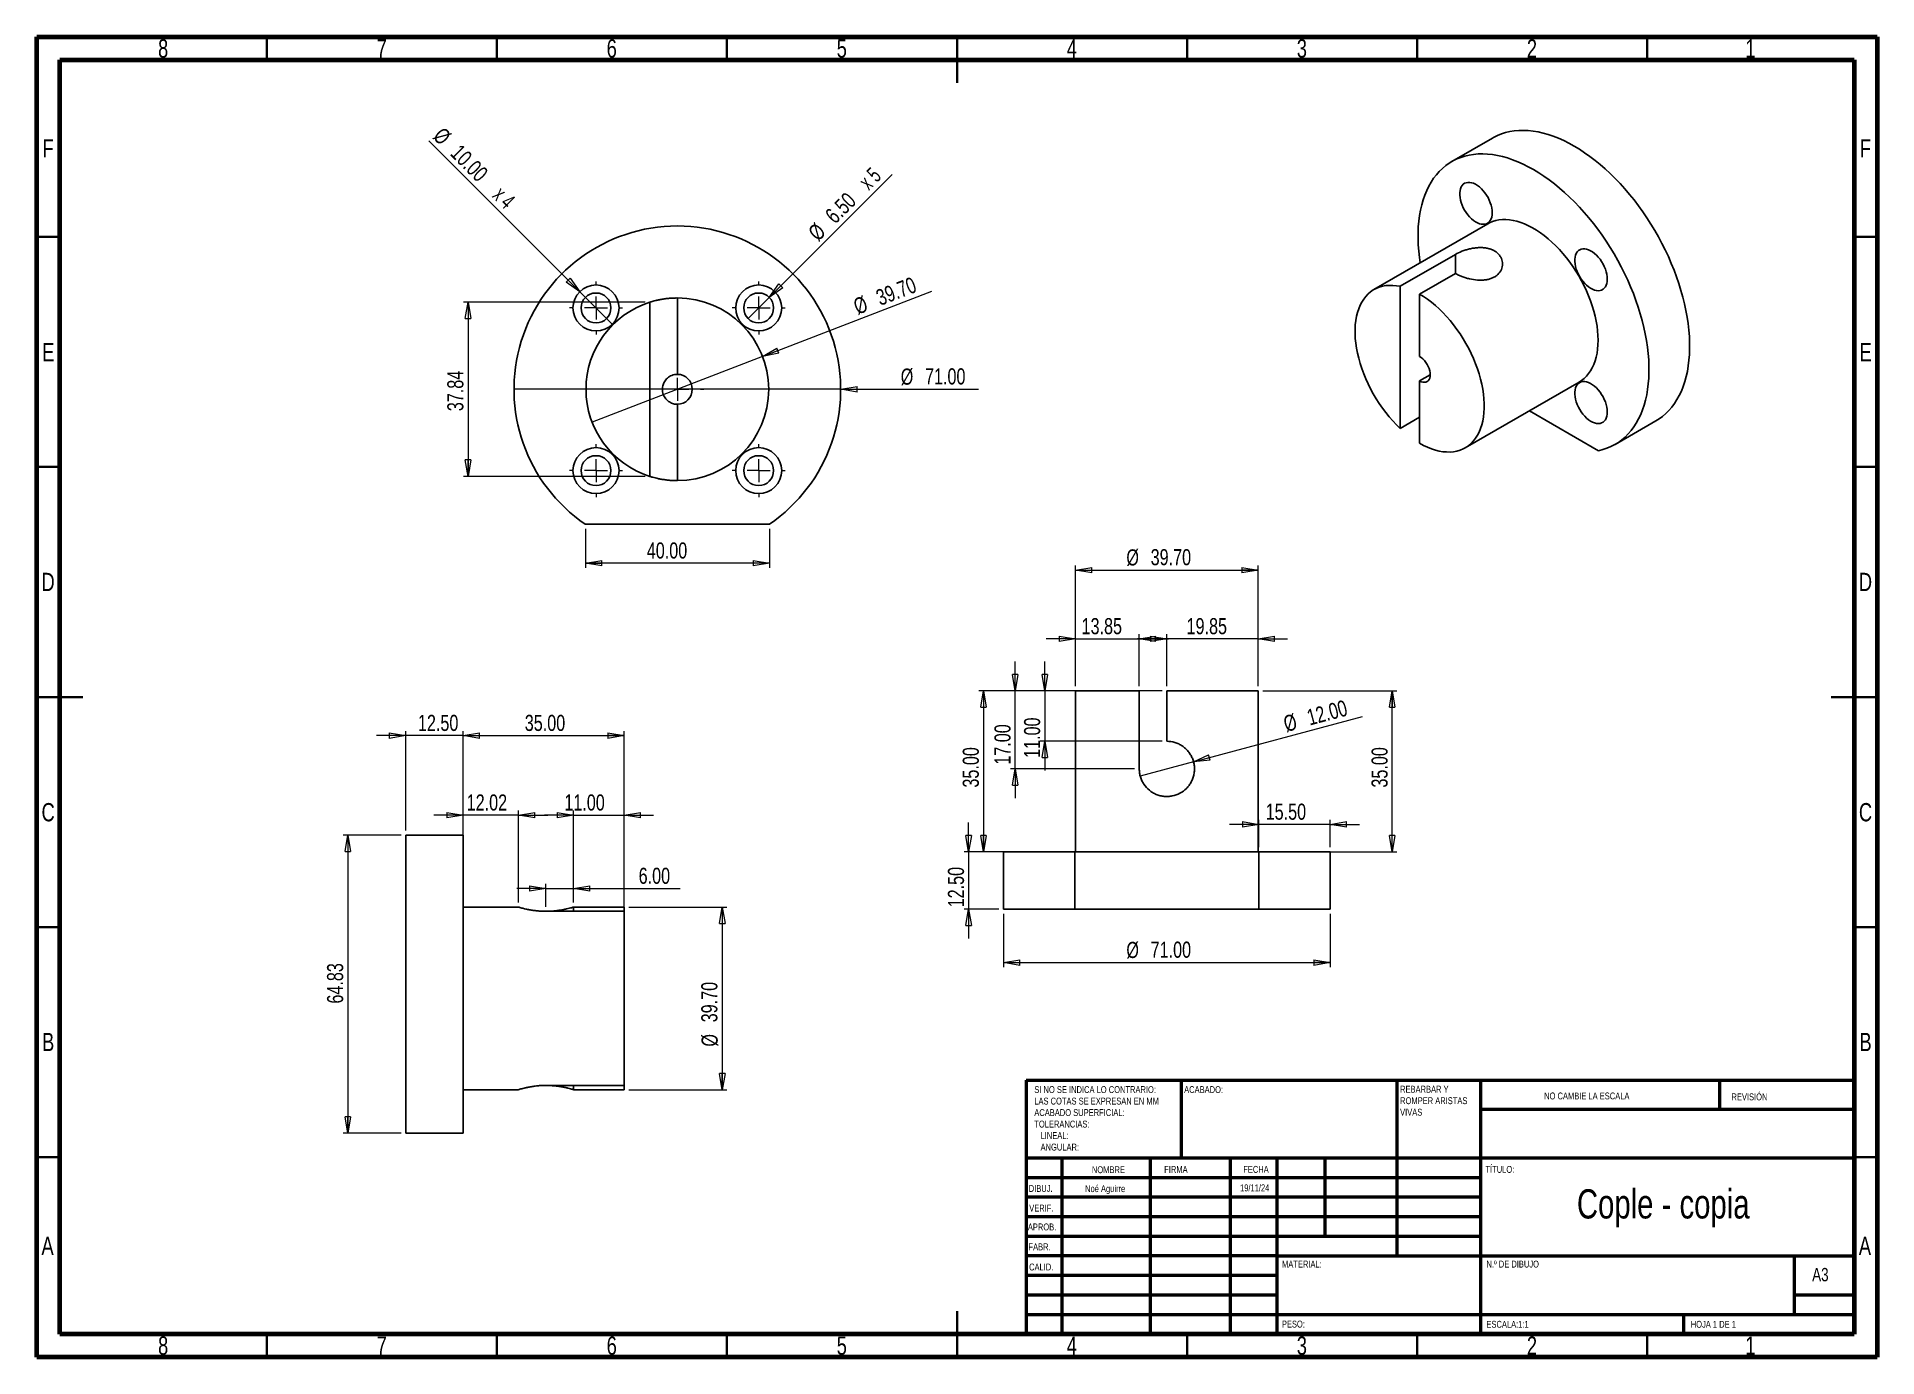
# Model space of a CAD drawing. Header units: millimetres. Extents: x 15 to 415, y 5 to 292.
import ezdxf

# ---------------------------------------------------------------- set-up
doc = ezdxf.new("R2010")
doc.units = ezdxf.units.MM
doc.styles.add('SLDTEXTSTYLE0', font='TXT', dxfattribs={"width": 0.75})
doc.styles.add('SLDTEXTSTYLE1', font='TXT', dxfattribs={"width": 0.681818})
doc.styles.add('SLDTEXTSTYLE2', font='TXT', dxfattribs={"width": 0.666667})
doc.dimstyles.new('SLDDIMSTYLE0', dxfattribs={"dimtxt": 3.5, "dimasz": 3.556, "dimexe": 0, "dimexo": 0.0625, "dimgap": 0.875, "dimtad": 1, "dimrnd": 1e-09, "dimzin": 4, "dimdsep": 46, "dimtxsty": 'SLDTEXTSTYLE0', "dimblk1": 'NONE', "dimblk2": 'CLOSED', "dimsah": 1, "dimcen": 0, "dimadec": 0, "dimazin": 1, "dimtfac": 1, "dimtmove": 0, "dimatfit": 3, "dimldrblk": 'NONE', "dimfxl": 1, "dimfrac": 2, "dimtolj": 1, "dimtzin": 12, "dimarcsym": 0})
doc.dimstyles.new('SLDDIMSTYLE1', dxfattribs={"dimtxt": 3.5, "dimasz": 3.556, "dimexe": 0, "dimexo": 0.0625, "dimgap": 0.875, "dimtad": 1, "dimrnd": 1e-09, "dimzin": 12, "dimdsep": 46, "dimtxsty": 'SLDTEXTSTYLE0', "dimblk1": 'CLOSED', "dimblk2": 'CLOSED', "dimsah": 1, "dimcen": 0.09, "dimadec": 0, "dimazin": 3, "dimtfac": 1, "dimtofl": 0, "dimtmove": 0, "dimatfit": 3, "dimldrblk": 'CLOSED', "dimfxl": 1, "dimfrac": 2, "dimtolj": 1, "dimtzin": 12, "dimarcsym": 0})
doc.dimstyles.new('SLDDIMSTYLE2', dxfattribs={"dimtxt": 3.5, "dimasz": 3.556, "dimexe": 0, "dimexo": 0.0625, "dimgap": 0.875, "dimtad": 1, "dimrnd": 1e-09, "dimzin": 4, "dimdsep": 46, "dimtxsty": 'SLDTEXTSTYLE0', "dimblk1": 'NONE', "dimblk2": 'CLOSED', "dimsah": 1, "dimcen": 0, "dimadec": 0, "dimazin": 1, "dimtfac": 1, "dimtmove": 0, "dimatfit": 3, "dimldrblk": 'NONE', "dimfxl": 1, "dimfrac": 2, "dimtolj": 1, "dimtzin": 12, "dimarcsym": 0})
doc.dimstyles.new('SLDDIMSTYLE3', dxfattribs={"dimtxt": 3.5, "dimasz": 3.556, "dimexe": 0, "dimexo": 0.0625, "dimgap": 0.875, "dimtad": 1, "dimrnd": 1e-09, "dimzin": 4, "dimdsep": 46, "dimtxsty": 'SLDTEXTSTYLE0', "dimblk1": 'CLOSED', "dimblk2": 'CLOSED', "dimsah": 1, "dimcen": 0.09, "dimadec": 0, "dimazin": 1, "dimtfac": 1, "dimtofl": 0, "dimtmove": 0, "dimatfit": 3, "dimldrblk": 'CLOSED', "dimfxl": 1, "dimfrac": 2, "dimtolj": 1, "dimtzin": 12, "dimarcsym": 0})
doc.dimstyles.new('SLDDIMSTYLE4', dxfattribs={"dimtxt": 3.5, "dimasz": 3.556, "dimexe": 0, "dimexo": 0.0625, "dimgap": 0.875, "dimtad": 1, "dimrnd": 1e-09, "dimzin": 4, "dimdsep": 46, "dimtxsty": 'SLDTEXTSTYLE0', "dimblk1": 'CLOSED', "dimblk2": 'CLOSED', "dimsah": 1, "dimcen": 0.09, "dimadec": 0, "dimazin": 1, "dimtfac": 1, "dimtmove": 0, "dimatfit": 0, "dimldrblk": 'CLOSED', "dimfxl": 1, "dimfrac": 2, "dimtolj": 1, "dimtzin": 12, "dimarcsym": 0})
doc.dimstyles.new('SLDDIMSTYLE5', dxfattribs={"dimtxt": 3.5, "dimasz": 3.556, "dimexe": 0, "dimexo": 0.0625, "dimgap": 0.875, "dimtad": 1, "dimrnd": 1e-09, "dimzin": 12, "dimdsep": 46, "dimtxsty": 'SLDTEXTSTYLE0', "dimblk1": 'CLOSED', "dimblk2": 'CLOSED', "dimsah": 1, "dimcen": 0.09, "dimadec": 0, "dimazin": 3, "dimtfac": 1, "dimtmove": 0, "dimatfit": 0, "dimldrblk": 'CLOSED', "dimfxl": 1, "dimfrac": 2, "dimtolj": 1, "dimtzin": 12, "dimarcsym": 0})

msp = doc.modelspace()

# ---------------------------------------------------------------- texts
at = {"color": 7, "linetype": 'Continuous', "lineweight": 0}
for s, insert, char_height, attachment_point, style in [('8', (42.46, 291.446), 3.969, 2, 'SLDTEXTSTYLE0'), ('7', (89.96, 291.446), 3.969, 2, 'SLDTEXTSTYLE0'), ('6', (139.96, 291.446), 3.969, 2, 'SLDTEXTSTYLE0'), ('5', (189.96, 291.446), 3.969, 2, 'SLDTEXTSTYLE0'), ('4', (239.96, 291.446), 3.969, 2, 'SLDTEXTSTYLE0'), ('3', (289.96, 291.446), 3.969, 2, 'SLDTEXTSTYLE0'), ('2', (339.96, 291.446), 3.969, 2, 'SLDTEXTSTYLE0'), ('1', (387.46, 291.446), 3.969, 2, 'SLDTEXTSTYLE0'), ('F', (17.458, 269.746), 3.969, 2, 'SLDTEXTSTYLE0'), ('F', (412.458, 269.746), 3.969, 2, 'SLDTEXTSTYLE0'), ('E', (17.508, 225.446), 3.969, 2, 'SLDTEXTSTYLE0'), ('E', (412.508, 225.446), 3.969, 2, 'SLDTEXTSTYLE0'), ('D', (17.453, 175.496), 3.969, 2, 'SLDTEXTSTYLE0'), ('D', (412.453, 175.496), 3.969, 2, 'SLDTEXTSTYLE0'), ('C', (17.459, 125.446), 3.969, 2, 'SLDTEXTSTYLE0'), ('C', (412.459, 125.446), 3.969, 2, 'SLDTEXTSTYLE0'), ('B', (17.471, 75.496), 3.969, 2, 'SLDTEXTSTYLE0'), ('B', (412.471, 75.496), 3.969, 2, 'SLDTEXTSTYLE0'), ('REBARBAR Y ^JROMPER ARISTAS ^JVIVAS', (311.309, 64.003), 1.5, 1, 'SLDTEXTSTYLE0'), ('SI NO SE INDICA LO CONTRARIO:^JLAS COTAS SE EXPRESAN EN MM^JACABADO SUPERFICIAL:^JTOLERANCIAS:^J   LINEAL:^J   ANGULAR:', (231.803, 63.921), 1.5, 1, 'SLDTEXTSTYLE0'), ('ACABADO:', (264.371, 63.919), 1.5, 1, 'SLDTEXTSTYLE0'), ('NO CAMBIE LA ESCALA', (342.615, 62.533), 1.5, 1, 'SLDTEXTSTYLE0'), ('REVISIÓN', (383.328, 62.335), 1.5, 1, 'SLDTEXTSTYLE0'), ('NOMBRE', (244.322, 46.501), 1.5, 1, 'SLDTEXTSTYLE0'), ('FIRMA', (260.034, 46.562), 1.5, 1, 'SLDTEXTSTYLE0'), ('FECHA', (277.215, 46.576), 1.5, 1, 'SLDTEXTSTYLE0'), ('TÍTULO:', (329.857, 46.576), 1.5, 1, 'SLDTEXTSTYLE0'), ('DIBUJ.', (230.59, 42.43), 1.5, 1, 'SLDTEXTSTYLE0'), ('Noé Aguirre', (247.198, 42.383), 1.4986, 2, 'SLDTEXTSTYLE0'), ('19/11/24', (279.703, 42.559), 1.4986, 2, 'SLDTEXTSTYLE0'), ('Cople - copia', (368.496, 41.5), 6.35, 2, 'SLDTEXTSTYLE0'), ('VERIF.', (230.699, 38.154), 1.5, 1, 'SLDTEXTSTYLE0'), ('APROB.', (230.402, 34.064), 1.5, 1, 'SLDTEXTSTYLE0'), ('A', (17.34, 31.196), 3.969, 2, 'SLDTEXTSTYLE0'), ('FABR.', (230.543, 29.734), 1.5, 1, 'SLDTEXTSTYLE0'), ('A', (412.34, 31.196), 3.969, 2, 'SLDTEXTSTYLE0'), ('CALID.', (230.669, 25.35), 1.5, 1, 'SLDTEXTSTYLE0'), ('MATERIAL:', (285.646, 25.986), 1.5, 1, 'SLDTEXTSTYLE0'), ('N.º DE DIBUJO', (330.074, 25.986), 1.5, 1, 'SLDTEXTSTYLE0'), ('A3', (400.871, 24.406), 2.9104, 1, 'SLDTEXTSTYLE0'), ('PESO:', (285.618, 12.949), 1.4986, 1, 'SLDTEXTSTYLE0'), ('ESCALA:1:1', (330.074, 12.9), 1.5, 1, 'SLDTEXTSTYLE0'), ('HOJA 1 DE 1', (374.478, 12.9), 1.5, 1, 'SLDTEXTSTYLE1'), ('8', (42.46, 9.496), 3.969, 2, 'SLDTEXTSTYLE0'), ('7', (89.96, 9.496), 3.969, 2, 'SLDTEXTSTYLE0'), ('6', (139.96, 9.496), 3.969, 2, 'SLDTEXTSTYLE0'), ('5', (189.96, 9.496), 3.969, 2, 'SLDTEXTSTYLE0'), ('4', (239.96, 9.496), 3.969, 2, 'SLDTEXTSTYLE0'), ('3', (289.96, 9.496), 3.969, 2, 'SLDTEXTSTYLE0'), ('2', (339.96, 9.496), 3.969, 2, 'SLDTEXTSTYLE0'), ('1', (387.46, 9.496), 3.969, 2, 'SLDTEXTSTYLE0')]:
    msp.add_mtext(s, dxfattribs=dict(at, insert=insert, char_height=char_height, attachment_point=attachment_point, style=style))

# ---------------------------------------------------------------- blocks, each defined once
blk = doc.blocks.new('_Closed')
at = {"color": 0, "linetype": 'ByBlock', "lineweight": -2}
for p, q in [((-1, 0.166667), (0, 0)), ((-1, 0.166667), (-1, -0.166667)), ((0, 0), (-1, -0.166667)), ((0, 0), (-1, 0))]:
    blk.add_line(p, q, dxfattribs=at)
blk = doc.blocks.new('_D')
at = {"color": 7, "linetype": 'Continuous', "lineweight": 0}
for q in [(209.55, 236.69), (135.69, 208.25)]:
    blk.add_line((172.74, 222.52), q, dxfattribs=at)
at = {"color": 7, "linetype": 'Continuous', "lineweight": 18, "xscale": 3.556, "yscale": 3.556, "rotation": 201.0643982994}
blk.add_blockref('_Closed', (172.74, 222.52, -16.25), dxfattribs=at)
at = {"color": 7, "linetype": 'Continuous', "lineweight": 18, "char_height": 3.5, "attachment_point": 1, "rotation": 21.0644, "style": 'SLDTEXTSTYLE0'}
for s, insert in [('39.70', (197.05, 236.77)), ('%%c', (192.14, 234.82))]:
    blk.add_mtext(s, dxfattribs=dict(at, insert=insert))
blk = doc.blocks.new('_None')
blk = doc.blocks.new('_D_1')
at = {"color": 7, "linetype": 'Continuous', "lineweight": 0}
for p, q in [((147.22, 234.3), (107.72, 234.3)), ((108.72, 234.3), (108.72, 196.46)), ((147.22, 196.46), (107.72, 196.46))]:
    blk.add_line(p, q, dxfattribs=at)
at = {"color": 7, "linetype": 'Continuous', "lineweight": 18, "xscale": 3.556, "yscale": 3.556}
for p, rotation in [((108.72, 234.3, -16.25), 90), ((108.72, 196.46, -16.25), 270)]:
    blk.add_blockref('_Closed', p, dxfattribs=dict(at, rotation=rotation))
at = {"color": 7, "linetype": 'Continuous', "lineweight": 18, "insert": (104.21, 210.63), "char_height": 3.5, "attachment_point": 1, "rotation": 90, "style": 'SLDTEXTSTYLE0'}
blk.add_mtext('37.84', dxfattribs=at)
blk = doc.blocks.new('_D_2')
at = {"color": 7, "linetype": 'Continuous', "lineweight": 0}
for q in [(100.19, 269.41), (140.07, 229.52)]:
    blk.add_line((133, 236.59), q, dxfattribs=at)
at = {"color": 7, "linetype": 'Continuous', "lineweight": 18, "xscale": 3.556, "yscale": 3.556, "rotation": 315}
blk.add_blockref('_Closed', (133, 236.59, -16.25), dxfattribs=at)
at = {"color": 7, "linetype": 'Continuous', "lineweight": 18, "char_height": 3.5, "attachment_point": 1, "rotation": 315}
for s, insert, style in [('%%c', (103.37, 272.6), 'SLDTEXTSTYLE0'), ('10.00', (107.14, 268.9), 'SLDTEXTSTYLE0'), ('x 4', (116.3, 259.75), 'SLDTEXTSTYLE2')]:
    blk.add_mtext(s, dxfattribs=dict(at, insert=insert, style=style))
blk = doc.blocks.new('_D_3')
at = {"color": 7, "linetype": 'Continuous', "lineweight": 0}
for q in [(200.89, 262.06), (169.6, 230.76)]:
    blk.add_line((174.19, 235.36), q, dxfattribs=at)
at = {"color": 7, "linetype": 'Continuous', "lineweight": 18, "xscale": 3.556, "yscale": 3.556, "rotation": 225}
blk.add_blockref('_Closed', (174.19, 235.36, -16.25), dxfattribs=at)
at = {"color": 7, "linetype": 'Continuous', "lineweight": 18, "char_height": 3.5, "attachment_point": 1, "rotation": 45}
for s, insert, style in [('x 5', (193.36, 260.96), 'SLDTEXTSTYLE2'), ('6.50', (186.03, 253.63), 'SLDTEXTSTYLE0'), ('%%c', (182.34, 249.86), 'SLDTEXTSTYLE0')]:
    blk.add_mtext(s, dxfattribs=dict(at, insert=insert, style=style))
blk = doc.blocks.new('_D_4')
at = {"color": 7, "linetype": 'Continuous', "lineweight": 0}
for q in [(118.72, 215.38), (219.69, 215.38)]:
    blk.add_line((189.72, 215.38), q, dxfattribs=at)
at = {"color": 7, "linetype": 'Continuous', "lineweight": 18, "xscale": 3.556, "yscale": 3.556, "rotation": 180}
blk.add_blockref('_Closed', (189.72, 215.38, -16.25), dxfattribs=at)
at = {"color": 7, "linetype": 'Continuous', "lineweight": 18, "char_height": 3.5, "attachment_point": 1, "style": 'SLDTEXTSTYLE0'}
for s, insert in [('%%c', (202.77, 219.89)), ('71.00', (208.05, 219.94))]:
    blk.add_mtext(s, dxfattribs=dict(at, insert=insert))
blk = doc.blocks.new('_D_5')
at = {"color": 7, "linetype": 'Continuous', "lineweight": 0}
for p, q in [((134.22, 185.05), (134.22, 176.59)), ((174.22, 185.05), (174.22, 176.59)), ((174.22, 177.59), (134.22, 177.59))]:
    blk.add_line(p, q, dxfattribs=at)
at = {"color": 7, "linetype": 'Continuous', "lineweight": 18, "xscale": 3.556, "yscale": 3.556, "rotation": 180}
blk.add_blockref('_Closed', (134.22, 177.59, -16.25), dxfattribs=at)
at = {"color": 7, "linetype": 'Continuous', "lineweight": 18, "xscale": 3.556, "yscale": 3.556}
blk.add_blockref('_Closed', (174.22, 177.59, -16.25), dxfattribs=at)
at = {"color": 7, "linetype": 'Continuous', "lineweight": 18, "insert": (147.58, 182.1), "char_height": 3.5, "attachment_point": 1, "style": 'SLDTEXTSTYLE0'}
blk.add_mtext('40.00', dxfattribs=at)
blk = doc.blocks.new('SW_CENTERMARKSYMBOL_0')
at = {"color": 0, "linetype": 'Continuous', "lineweight": 18}
for p, q in [((0, 5), (0, 5.75)), ((-5, 0), (-5.75, 0)), ((0, 0), (-2.5, 0)), ((0, 0), (0, 2.5)), ((0, 0), (0, -2.5)), ((0, 0), (2.5, 0)), ((5, 0), (5.75, 0)), ((0, -5), (0, -5.75))]:
    blk.add_line(p, q, dxfattribs=at)
blk = doc.blocks.new('SW_CENTERMARKSYMBOL_1')
at = {"color": 0, "linetype": 'Continuous', "lineweight": 18}
for p, q in [((0, 5), (0, 5.75)), ((-5, 0), (-5.75, 0)), ((0, 0), (-2.5, 0)), ((0, 0), (0, 2.5)), ((0, 0), (0, -2.5)), ((0, 0), (2.5, 0)), ((5, 0), (5.75, 0)), ((0, -5), (0, -5.75))]:
    blk.add_line(p, q, dxfattribs=at)
blk = doc.blocks.new('SW_CENTERMARKSYMBOL_2')
at = {"color": 0, "linetype": 'Continuous', "lineweight": 18}
for p, q in [((0, 5), (0, 5.75)), ((-5, 0), (-5.75, 0)), ((0, 0), (-2.5, 0)), ((0, 0), (0, 2.5)), ((0, 0), (0, -2.5)), ((0, 0), (2.5, 0)), ((5, 0), (5.75, 0)), ((0, -5), (0, -5.75))]:
    blk.add_line(p, q, dxfattribs=at)
blk = doc.blocks.new('SW_CENTERMARKSYMBOL_3')
at = {"color": 0, "linetype": 'Continuous', "lineweight": 18}
for p, q in [((0, 5), (0, 5.75)), ((-5, 0), (-5.75, 0)), ((0, 0), (-2.5, 0)), ((0, 0), (0, 2.5)), ((0, 0), (0, -2.5)), ((0, 0), (2.5, 0)), ((5, 0), (5.75, 0)), ((0, -5), (0, -5.75))]:
    blk.add_line(p, q, dxfattribs=at)
blk = doc.blocks.new('SW_CENTERMARKSYMBOL_4')
at = {"color": 0, "linetype": 'Continuous', "lineweight": 18}
for p, q in [((0, 5), (0, 5.75)), ((-5, 0), (-5.75, 0)), ((0, 0), (-2.5, 0)), ((0, 0), (0, 2.5)), ((0, 0), (0, -2.5)), ((0, 0), (2.5, 0)), ((5, 0), (5.75, 0)), ((0, -5), (0, -5.75))]:
    blk.add_line(p, q, dxfattribs=at)
blk = doc.blocks.new('_D_6')
at = {"color": 7, "linetype": 'Continuous', "lineweight": 0}
for q in [(303.16, 144.27), (254.82, 131.31)]:
    blk.add_line((266.41, 134.42), q, dxfattribs=at)
at = {"color": 7, "linetype": 'Continuous', "lineweight": 18, "xscale": 3.556, "yscale": 3.556, "rotation": 195}
blk.add_blockref('_Closed', (266.41, 134.42, 3.08), dxfattribs=at)
at = {"color": 7, "linetype": 'Continuous', "lineweight": 18, "char_height": 3.5, "attachment_point": 1, "rotation": 15, "style": 'SLDTEXTSTYLE0'}
for s, insert in [('%%c', (285.65, 144.24)), ('12.00', (290.74, 145.66))]:
    blk.add_mtext(s, dxfattribs=dict(at, insert=insert))
blk = doc.blocks.new('_D_7')
at = {"color": 7, "linetype": 'Continuous', "lineweight": 0}
for p, q in [((281.46, 149.87), (310.6, 149.87)), ((309.6, 114.87), (309.6, 149.87)), ((284.29, 114.87), (310.6, 114.87))]:
    blk.add_line(p, q, dxfattribs=at)
at = {"color": 7, "linetype": 'Continuous', "lineweight": 18, "xscale": 3.556, "yscale": 3.556}
for p, rotation in [((309.6, 149.87, 3.08), 90), ((309.6, 114.87, 3.08), 270)]:
    blk.add_blockref('_Closed', p, dxfattribs=dict(at, rotation=rotation))
at = {"color": 7, "linetype": 'Continuous', "lineweight": 18, "insert": (305.09, 128.81), "char_height": 3.5, "attachment_point": 1, "rotation": 90, "style": 'SLDTEXTSTYLE0'}
blk.add_mtext('35.00', dxfattribs=at)
blk = doc.blocks.new('_D_8')
at = {"color": 7, "linetype": 'Continuous', "lineweight": 0}
for p, q in [((234.08, 149.87), (234.08, 156.22)), ((259.61, 149.87), (233.08, 149.87)), ((234.08, 149.87), (234.08, 138.87)), ((259.61, 138.87), (233.08, 138.87)), ((234.08, 138.87), (234.08, 132.52))]:
    blk.add_line(p, q, dxfattribs=at)
at = {"color": 7, "linetype": 'Continuous', "lineweight": 18, "xscale": 3.556, "yscale": 3.556}
for p, rotation in [((234.08, 149.87, 3.08), 270), ((234.08, 138.87, 3.08), 90)]:
    blk.add_blockref('_Closed', p, dxfattribs=dict(at, rotation=rotation))
at = {"color": 7, "linetype": 'Continuous', "lineweight": 18, "insert": (229.57, 135.26), "char_height": 3.5, "attachment_point": 1, "rotation": 90, "style": 'SLDTEXTSTYLE0'}
blk.add_mtext('11.00', dxfattribs=at)
blk = doc.blocks.new('_D_9')
at = {"color": 7, "linetype": 'Continuous', "lineweight": 0}
for p, q in [((227.65, 149.87), (227.65, 156.22)), ((253.61, 149.87), (226.65, 149.87)), ((227.65, 132.87), (227.65, 149.87)), ((253.61, 132.87), (226.65, 132.87)), ((227.65, 132.87), (227.65, 126.52))]:
    blk.add_line(p, q, dxfattribs=at)
at = {"color": 7, "linetype": 'Continuous', "lineweight": 18, "xscale": 3.556, "yscale": 3.556}
for p, rotation in [((227.65, 149.87, 3.08), 270), ((227.65, 132.87, 3.08), 90)]:
    blk.add_blockref('_Closed', p, dxfattribs=dict(at, rotation=rotation))
at = {"color": 7, "linetype": 'Continuous', "lineweight": 18, "insert": (223.13, 133.79), "char_height": 3.5, "attachment_point": 1, "rotation": 90, "style": 'SLDTEXTSTYLE0'}
blk.add_mtext('17.00', dxfattribs=at)
blk = doc.blocks.new('_D_10')
at = {"color": 7, "linetype": 'Continuous', "lineweight": 0}
for p, q in [((239.76, 149.87), (219.75, 149.87)), ((220.75, 149.87), (220.75, 114.87)), ((236.94, 114.87), (219.75, 114.87))]:
    blk.add_line(p, q, dxfattribs=at)
at = {"color": 7, "linetype": 'Continuous', "lineweight": 18, "xscale": 3.556, "yscale": 3.556}
for p, rotation in [((220.75, 149.87, 3.08), 90), ((220.75, 114.87, 3.08), 270)]:
    blk.add_blockref('_Closed', p, dxfattribs=dict(at, rotation=rotation))
at = {"color": 7, "linetype": 'Continuous', "lineweight": 18, "insert": (216.24, 128.81), "char_height": 3.5, "attachment_point": 1, "rotation": 90, "style": 'SLDTEXTSTYLE0'}
blk.add_mtext('35.00', dxfattribs=at)
blk = doc.blocks.new('_D_11')
at = {"color": 7, "linetype": 'Continuous', "lineweight": 0}
for p, q in [((240.76, 161.14), (234.41, 161.14)), ((240.76, 150.87), (240.76, 162.14)), ((240.76, 161.14), (254.61, 161.14)), ((254.61, 150.87), (254.61, 162.14)), ((254.61, 161.14), (260.96, 161.14))]:
    blk.add_line(p, q, dxfattribs=at)
at = {"color": 7, "linetype": 'Continuous', "lineweight": 18, "xscale": 3.556, "yscale": 3.556}
blk.add_blockref('_Closed', (240.76, 161.14, 3.08), dxfattribs=at)
at = {"color": 7, "linetype": 'Continuous', "lineweight": 18, "xscale": 3.556, "yscale": 3.556, "rotation": 180}
blk.add_blockref('_Closed', (254.61, 161.14, 3.08), dxfattribs=at)
at = {"color": 7, "linetype": 'Continuous', "lineweight": 18, "insert": (242.08, 165.65), "char_height": 3.5, "attachment_point": 1, "style": 'SLDTEXTSTYLE0'}
blk.add_mtext('13.85', dxfattribs=at)
blk = doc.blocks.new('_D_12')
at = {"color": 7, "linetype": 'Continuous', "lineweight": 0}
for p, q in [((260.61, 161.14), (254.26, 161.14)), ((260.61, 150.87), (260.61, 162.14)), ((280.46, 161.14), (260.61, 161.14)), ((280.46, 150.87), (280.46, 162.14)), ((280.46, 161.14), (286.81, 161.14))]:
    blk.add_line(p, q, dxfattribs=at)
at = {"color": 7, "linetype": 'Continuous', "lineweight": 18, "xscale": 3.556, "yscale": 3.556}
blk.add_blockref('_Closed', (260.61, 161.14, 3.08), dxfattribs=at)
at = {"color": 7, "linetype": 'Continuous', "lineweight": 18, "xscale": 3.556, "yscale": 3.556, "rotation": 180}
blk.add_blockref('_Closed', (280.46, 161.14, 3.08), dxfattribs=at)
at = {"color": 7, "linetype": 'Continuous', "lineweight": 18, "insert": (264.9, 165.65), "char_height": 3.5, "attachment_point": 1, "style": 'SLDTEXTSTYLE0'}
blk.add_mtext('19.85', dxfattribs=at)
blk = doc.blocks.new('_D_13')
at = {"color": 7, "linetype": 'Continuous', "lineweight": 0}
for p, q in [((240.76, 150.87), (240.76, 177.08)), ((240.76, 176.08), (280.46, 176.08)), ((280.46, 150.87), (280.46, 177.08))]:
    blk.add_line(p, q, dxfattribs=at)
at = {"color": 7, "linetype": 'Continuous', "lineweight": 18, "xscale": 3.556, "yscale": 3.556, "rotation": 180}
blk.add_blockref('_Closed', (240.76, 176.08, 3.08), dxfattribs=at)
at = {"color": 7, "linetype": 'Continuous', "lineweight": 18, "xscale": 3.556, "yscale": 3.556}
blk.add_blockref('_Closed', (280.46, 176.08, 3.08), dxfattribs=at)
at = {"color": 7, "linetype": 'Continuous', "lineweight": 18, "char_height": 3.5, "attachment_point": 1, "style": 'SLDTEXTSTYLE0'}
for s, insert in [('%%c', (251.81, 180.59)), ('39.70', (257.09, 180.64))]:
    blk.add_mtext(s, dxfattribs=dict(at, insert=insert))
blk = doc.blocks.new('_D_14')
at = {"color": 7, "linetype": 'Continuous', "lineweight": 0}
for p, q in [((225.11, 101.37), (225.11, 89.76)), ((296.11, 101.37), (296.11, 89.76)), ((225.11, 90.76), (296.11, 90.76))]:
    blk.add_line(p, q, dxfattribs=at)
at = {"color": 7, "linetype": 'Continuous', "lineweight": 18, "xscale": 3.556, "yscale": 3.556, "rotation": 180}
blk.add_blockref('_Closed', (225.11, 90.76, 3.08), dxfattribs=at)
at = {"color": 7, "linetype": 'Continuous', "lineweight": 18, "xscale": 3.556, "yscale": 3.556}
blk.add_blockref('_Closed', (296.11, 90.76, 3.08), dxfattribs=at)
at = {"color": 7, "linetype": 'Continuous', "lineweight": 18, "char_height": 3.5, "attachment_point": 1, "style": 'SLDTEXTSTYLE0'}
for s, insert in [('%%c', (251.81, 95.27)), ('71.00', (257.09, 95.33))]:
    blk.add_mtext(s, dxfattribs=dict(at, insert=insert))
blk = doc.blocks.new('_D_15')
at = {"color": 7, "linetype": 'Continuous', "lineweight": 0}
for p, q in [((217.53, 114.87), (217.53, 121.22)), ((224.11, 114.87), (216.53, 114.87)), ((217.53, 114.87), (217.53, 102.37)), ((224.11, 102.37), (216.53, 102.37)), ((217.53, 102.37), (217.53, 96.02))]:
    blk.add_line(p, q, dxfattribs=at)
at = {"color": 7, "linetype": 'Continuous', "lineweight": 18, "xscale": 3.556, "yscale": 3.556}
for p, rotation in [((217.53, 114.87, 3.08), 270), ((217.53, 102.37, 3.08), 90)]:
    blk.add_blockref('_Closed', p, dxfattribs=dict(at, rotation=rotation))
at = {"color": 7, "linetype": 'Continuous', "lineweight": 18, "insert": (213.02, 102.78), "char_height": 3.5, "attachment_point": 1, "rotation": 90, "style": 'SLDTEXTSTYLE0'}
blk.add_mtext('12.50', dxfattribs=at)
blk = doc.blocks.new('_D_16')
at = {"color": 7, "linetype": 'Continuous', "lineweight": 0}
for p, q in [((280.61, 120.81), (274.26, 120.81)), ((280.61, 115.87), (280.61, 121.81)), ((296.11, 120.81), (280.61, 120.81)), ((296.11, 115.87), (296.11, 121.81)), ((296.11, 120.81), (302.46, 120.81))]:
    blk.add_line(p, q, dxfattribs=at)
at = {"color": 7, "linetype": 'Continuous', "lineweight": 18, "xscale": 3.556, "yscale": 3.556}
for p, rotation in [((280.61, 120.81, 3.08), 360), ((296.11, 120.81, 3.08), 180)]:
    blk.add_blockref('_Closed', p, dxfattribs=dict(at, rotation=rotation))
at = {"color": 7, "linetype": 'Continuous', "lineweight": 18, "insert": (282.09, 125.32), "char_height": 3.5, "attachment_point": 1, "style": 'SLDTEXTSTYLE0'}
blk.add_mtext('15.50', dxfattribs=at)
blk = doc.blocks.new('_D_17')
at = {"color": 7, "linetype": 'Continuous', "lineweight": 0}
for p, q in [((143.67, 102.84), (164.99, 102.84)), ((163.99, 102.84), (163.99, 63.14)), ((143.67, 63.14), (164.99, 63.14))]:
    blk.add_line(p, q, dxfattribs=at)
at = {"color": 7, "linetype": 'Continuous', "lineweight": 18, "xscale": 3.556, "yscale": 3.556}
for p, rotation in [((163.99, 102.84), 90), ((163.99, 63.14), 270)]:
    blk.add_blockref('_Closed', p, dxfattribs=dict(at, rotation=rotation))
at = {"color": 7, "linetype": 'Continuous', "lineweight": 18, "char_height": 3.5, "attachment_point": 1, "rotation": 90, "style": 'SLDTEXTSTYLE0'}
for s, insert in [('39.70', (159.42, 77.79)), ('%%c', (159.48, 72.51))]:
    blk.add_mtext(s, dxfattribs=dict(at, insert=insert))
blk = doc.blocks.new('_D_18')
at = {"color": 7, "linetype": 'Continuous', "lineweight": 0}
for p, q in [((94.17, 118.49), (81.59, 118.49)), ((82.59, 118.49), (82.59, 53.66)), ((94.17, 53.66), (81.59, 53.66))]:
    blk.add_line(p, q, dxfattribs=at)
at = {"color": 7, "linetype": 'Continuous', "lineweight": 18, "xscale": 3.556, "yscale": 3.556}
for p, rotation in [((82.59, 118.49), 90), ((82.59, 53.66), 270)]:
    blk.add_blockref('_Closed', p, dxfattribs=dict(at, rotation=rotation))
at = {"color": 7, "linetype": 'Continuous', "lineweight": 18, "insert": (78.08, 81.86), "char_height": 3.5, "attachment_point": 1, "rotation": 90, "style": 'SLDTEXTSTYLE0'}
blk.add_mtext('64.83', dxfattribs=at)
blk = doc.blocks.new('_D_19')
at = {"color": 7, "linetype": 'Continuous', "lineweight": 0}
for p, q in [((95.17, 140.1), (88.82, 140.1)), ((95.17, 119.49), (95.17, 141.1)), ((107.67, 140.1), (95.17, 140.1)), ((107.67, 119.49), (107.67, 141.1)), ((107.67, 140.1), (114.02, 140.1))]:
    blk.add_line(p, q, dxfattribs=at)
at = {"color": 7, "linetype": 'Continuous', "lineweight": 18, "xscale": 3.556, "yscale": 3.556}
blk.add_blockref('_Closed', (95.17, 140.1), dxfattribs=at)
at = {"color": 7, "linetype": 'Continuous', "lineweight": 18, "xscale": 3.556, "yscale": 3.556, "rotation": 180}
blk.add_blockref('_Closed', (107.67, 140.1), dxfattribs=at)
at = {"color": 7, "linetype": 'Continuous', "lineweight": 18, "insert": (97.84, 144.62), "char_height": 3.5, "attachment_point": 1, "style": 'SLDTEXTSTYLE0'}
blk.add_mtext('12.50', dxfattribs=at)
blk = doc.blocks.new('_D_20')
at = {"color": 7, "linetype": 'Continuous', "lineweight": 0}
for p, q in [((107.67, 103.84), (107.67, 141.1)), ((107.67, 140.1), (142.67, 140.1)), ((142.67, 102.91), (142.67, 141.1))]:
    blk.add_line(p, q, dxfattribs=at)
at = {"color": 7, "linetype": 'Continuous', "lineweight": 18, "xscale": 3.556, "yscale": 3.556, "rotation": 180}
blk.add_blockref('_Closed', (107.67, 140.1), dxfattribs=at)
at = {"color": 7, "linetype": 'Continuous', "lineweight": 18, "xscale": 3.556, "yscale": 3.556}
blk.add_blockref('_Closed', (142.67, 140.1), dxfattribs=at)
at = {"color": 7, "linetype": 'Continuous', "lineweight": 18, "insert": (121.06, 144.62), "char_height": 3.5, "attachment_point": 1, "style": 'SLDTEXTSTYLE0'}
blk.add_mtext('35.00', dxfattribs=at)
blk = doc.blocks.new('_D_21')
at = {"color": 7, "linetype": 'Continuous', "lineweight": 0}
for p, q in [((107.67, 122.81), (101.32, 122.81)), ((107.67, 106.67), (107.67, 123.81)), ((119.7, 122.81), (107.67, 122.81)), ((119.7, 103.84), (119.7, 123.81)), ((119.7, 122.81), (126.05, 122.81))]:
    blk.add_line(p, q, dxfattribs=at)
at = {"color": 7, "linetype": 'Continuous', "lineweight": 18, "xscale": 3.556, "yscale": 3.556}
blk.add_blockref('_Closed', (107.67, 122.81), dxfattribs=at)
at = {"color": 7, "linetype": 'Continuous', "lineweight": 18, "xscale": 3.556, "yscale": 3.556, "rotation": 180}
blk.add_blockref('_Closed', (119.7, 122.81), dxfattribs=at)
at = {"color": 7, "linetype": 'Continuous', "lineweight": 18, "insert": (108.43, 127.32), "char_height": 3.5, "attachment_point": 1, "style": 'SLDTEXTSTYLE0'}
blk.add_mtext('12.02', dxfattribs=at)
blk = doc.blocks.new('_D_22')
at = {"color": 7, "linetype": 'Continuous', "lineweight": 0}
for p, q in [((131.67, 122.81), (125.32, 122.81)), ((131.67, 103.84), (131.67, 123.81)), ((131.67, 122.81), (142.67, 122.81)), ((142.67, 103.84), (142.67, 123.81)), ((142.67, 122.81), (149.02, 122.81))]:
    blk.add_line(p, q, dxfattribs=at)
at = {"color": 7, "linetype": 'Continuous', "lineweight": 18, "xscale": 3.556, "yscale": 3.556}
blk.add_blockref('_Closed', (131.67, 122.81), dxfattribs=at)
at = {"color": 7, "linetype": 'Continuous', "lineweight": 18, "xscale": 3.556, "yscale": 3.556, "rotation": 180}
blk.add_blockref('_Closed', (142.67, 122.81), dxfattribs=at)
at = {"color": 7, "linetype": 'Continuous', "lineweight": 18, "insert": (129.66, 127.32), "char_height": 3.5, "attachment_point": 1, "style": 'SLDTEXTSTYLE0'}
blk.add_mtext('11.00', dxfattribs=at)
blk = doc.blocks.new('_D_23')
at = {"color": 7, "linetype": 'Continuous', "lineweight": 0}
for p, q in [((125.67, 106.88), (119.32, 106.88)), ((125.67, 102.91), (125.67, 107.88)), ((125.67, 106.88), (131.67, 106.88)), ((131.67, 103.84), (131.67, 107.88)), ((131.67, 106.88), (154.86, 106.88))]:
    blk.add_line(p, q, dxfattribs=at)
at = {"color": 7, "linetype": 'Continuous', "lineweight": 18, "xscale": 3.556, "yscale": 3.556}
blk.add_blockref('_Closed', (125.67, 106.88), dxfattribs=at)
at = {"color": 7, "linetype": 'Continuous', "lineweight": 18, "xscale": 3.556, "yscale": 3.556, "rotation": 180}
blk.add_blockref('_Closed', (131.67, 106.88), dxfattribs=at)
at = {"color": 7, "linetype": 'Continuous', "lineweight": 18, "insert": (145.81, 111.39), "char_height": 3.5, "attachment_point": 1, "style": 'SLDTEXTSTYLE0'}
blk.add_mtext('6.00', dxfattribs=at)

# ---------------------------------------------------------------- dimensions: what is measured, and where the dimension line sits
at = {"color": 7, "linetype": 'Continuous', "lineweight": 18}
for p1, p2, text, picture, middle in [((140.075, 229.524), (133.004, 236.595), '<> x 4', '_D_2', (108.717, 260.882)), ((169.597, 230.761), (174.193, 235.357), '<> x 5', '_D_3', (193.296, 254.46))]:
    dim = msp.add_diameter_dim_2p(p1=p1, p2=p2, text=text, dimstyle='SLDDIMSTYLE2', dxfattribs=at)
    dim.commit()
    dim.dimension.update_dxf_attribs({"geometry": picture, "text_midpoint": middle, "dimtype": 163})
for p1, p2, picture, middle in [((135.693, 208.247), (172.741, 222.516), '_D', (201.728, 233.681)), ((118.717, 215.382), (189.717, 215.382), '_D_4', (211.301, 215.382)), ((254.818, 131.313), (266.41, 134.419), '_D_6', (295.095, 142.105))]:
    dim = msp.add_diameter_dim_2p(p1=p1, p2=p2, dimstyle='SLDDIMSTYLE0', dxfattribs=at)
    dim.commit()
    dim.dimension.update_dxf_attribs({"geometry": picture, "text_midpoint": middle, "dimtype": 163})
for base, p1, p2, dimstyle, picture, middle in [((108.717, 196.46), (148.217, 234.303), (148.217, 196.46), 'SLDDIMSTYLE1', '_D_1', (108.717, 216.444)), ((227.646, 149.866), (254.614, 132.866), (254.614, 149.866), 'SLDDIMSTYLE4', '_D_9', (227.646, 139.605)), ((234.083, 138.866), (260.614, 149.866), (260.614, 138.866), 'SLDDIMSTYLE4', '_D_8', (234.083, 141.082)), ((220.747, 114.866), (240.764, 149.866), (237.936, 114.866), 'SLDDIMSTYLE3', '_D_10', (220.747, 134.624)), ((309.598, 149.866), (283.292, 114.866), (280.464, 149.866), 'SLDDIMSTYLE3', '_D_7', (309.598, 134.624)), ((217.533, 102.366), (225.114, 114.866), (225.114, 102.366), 'SLDDIMSTYLE4', '_D_15', (217.533, 108.595)), ((82.59, 53.663), (95.175, 118.493), (95.175, 53.663), 'SLDDIMSTYLE1', '_D_18', (82.59, 87.676))]:
    dim = msp.add_linear_dim(base=base, p1=p1, p2=p2, angle=90, dimstyle=dimstyle, dxfattribs=at)
    dim.commit()
    dim.dimension.update_dxf_attribs({"geometry": picture, "text_midpoint": middle, "dimtype": 160})
for base, p1, p2, dimstyle, picture, middle in [((134.217, 177.587), (174.217, 186.052), (134.217, 186.052), 'SLDDIMSTYLE3', '_D_5', (153.401, 177.587)), ((254.614, 161.135), (240.764, 149.866), (254.614, 149.866), 'SLDDIMSTYLE5', '_D_11', (247.9, 161.135)), ((260.614, 161.135), (280.464, 149.866), (260.614, 149.866), 'SLDDIMSTYLE5', '_D_12', (270.716, 161.135)), ((95.175, 140.105), (107.675, 118.493), (95.175, 118.493), 'SLDDIMSTYLE4', '_D_19', (103.657, 140.105)), ((142.675, 140.105), (107.675, 102.843), (142.675, 101.915), 'SLDDIMSTYLE3', '_D_20', (126.879, 140.105)), ((107.675, 122.808), (119.696, 102.843), (107.675, 105.671), 'SLDDIMSTYLE5', '_D_21', (114.249, 122.808)), ((142.675, 122.808), (131.675, 102.843), (142.675, 102.843), 'SLDDIMSTYLE4', '_D_22', (135.482, 122.808)), ((280.614, 120.807), (296.114, 114.866), (280.614, 114.866), 'SLDDIMSTYLE4', '_D_16', (287.908, 120.807)), ((131.675, 106.879), (125.675, 101.915), (131.675, 102.843), 'SLDDIMSTYLE4', '_D_23', (150.339, 106.879))]:
    dim = msp.add_linear_dim(base=base, p1=p1, p2=p2, dimstyle=dimstyle, dxfattribs=at)
    dim.commit()
    dim.dimension.update_dxf_attribs({"geometry": picture, "text_midpoint": middle, "dimtype": 160})
for base, p1, p2, picture, middle in [((280.464, 176.078), (240.764, 149.866), (280.464, 149.866), '_D_13', (260.272, 176.078)), ((296.114, 90.761), (225.114, 102.366), (296.114, 102.366), '_D_14', (260.272, 90.761))]:
    dim = msp.add_linear_dim(base=base, p1=p1, p2=p2, text='%%c<>', dimstyle='SLDDIMSTYLE3', dxfattribs=at)
    dim.commit()
    dim.dimension.update_dxf_attribs({"geometry": picture, "text_midpoint": middle, "dimtype": 160})
dim = msp.add_linear_dim(base=(163.987, 63.143), p1=(142.675, 102.843), p2=(142.675, 63.143), angle=90, text='%%c<>', dimstyle='SLDDIMSTYLE3', dxfattribs=at)
dim.commit()
dim.dimension.update_dxf_attribs({"geometry": '_D_17', "text_midpoint": (163.987, 80.972), "dimtype": 160})

# ---------------------------------------------------------------- linework, layer by layer
at = {"color": 7, "linetype": 'Continuous', "lineweight": 70}
for p, q in [((15, 5), (15, 292)), ((15, 292), (415, 292)), ((415, 292), (415, 5)), ((20, 10), (20, 287)), ((20, 287), (410, 287)), ((410, 287), (410, 10)), ((410, 10), (20, 10)), ((415, 5), (15, 5))]:
    msp.add_line(p, q, dxfattribs=at)
at = {"color": 7, "linetype": 'Continuous', "lineweight": 35}
for p, q in [((65, 287), (65, 292)), ((115, 287), (115, 292)), ((165, 287), (165, 292)), ((215, 292), (215, 282)), ((215, 287), (215, 292)), ((265, 287), (265, 292)), ((315, 287), (315, 292)), ((365, 287), (365, 292)), ((20, 248.5), (15, 248.5)), ((410, 248.5), (415, 248.5)), ((20, 198.5), (15, 198.5)), ((410, 198.5), (415, 198.5)), ((15, 148.5), (25, 148.5)), ((20, 148.5), (15, 148.5)), ((415, 148.5), (405, 148.5)), ((410, 148.5), (415, 148.5)), ((20, 98.5), (15, 98.5)), ((410, 98.5), (415, 98.5)), ((20, 48.5), (15, 48.5)), ((410, 48.5), (415, 48.5)), ((215, 5), (215, 15)), ((65, 10), (65, 5)), ((115, 10), (115, 5)), ((165, 10), (165, 5)), ((215, 10), (215, 5)), ((265, 10), (265, 5)), ((315, 10), (315, 5)), ((365, 10), (365, 5))]:
    msp.add_line(p, q, dxfattribs=at)
at = {"color": 7, "linetype": 'Continuous', "lineweight": 25}
for p, q in [((331.391, 270), (322.552, 264.897)), ((330.376, 251.344), (305.628, 237.056)), ((311.309, 237.765), (323.33, 244.704)), ((323.33, 240.564), (323.33, 244.704)), ((323.33, 240.564), (315.552, 236.074)), ((311.309, 206.864), (311.309, 237.765)), ((315.552, 222.519), (315.552, 236.074)), ((148.217, 196.46), (148.217, 234.303)), ((154.217, 218.632), (154.217, 235.232)), ((315.552, 217.212), (317.85, 218.538)), ((315.552, 203.657), (315.552, 217.212)), ((325.476, 202.674), (350.225, 216.961)), ((154.217, 195.532), (154.217, 212.132)), ((315.552, 209.314), (311.309, 206.864)), ((354.443, 202.039), (339.409, 210.718)), ((358.049, 203.408), (366.888, 208.51)), ((174.217, 186.052), (134.217, 186.052)), ((240.764, 149.866), (240.764, 114.866)), ((240.764, 149.866), (254.614, 149.866)), ((254.614, 132.866), (254.614, 149.866)), ((260.614, 149.866), (260.614, 138.866)), ((260.614, 149.866), (280.464, 149.866)), ((280.464, 114.866), (280.464, 149.866)), ((107.675, 118.493), (95.175, 118.493)), ((95.175, 53.663), (95.175, 118.493)), ((107.675, 118.493), (107.675, 53.663)), ((225.114, 114.866), (225.114, 102.366)), ((225.114, 114.866), (240.614, 114.866)), ((240.614, 102.366), (240.614, 114.866)), ((280.614, 114.866), (240.614, 114.866)), ((280.614, 102.366), (280.614, 114.866)), ((280.614, 114.866), (296.114, 114.866)), ((296.114, 102.366), (296.114, 114.866)), ((119.696, 102.843), (107.675, 102.843)), ((142.675, 101.915), (125.675, 101.915)), ((131.675, 102.843), (142.675, 102.843)), ((131.675, 101.915), (131.675, 102.843)), ((142.675, 101.915), (142.675, 102.843)), ((142.675, 101.915), (142.675, 64.072)), ((240.614, 102.366), (225.114, 102.366)), ((280.614, 102.366), (240.614, 102.366)), ((296.114, 102.366), (280.614, 102.366)), ((125.675, 64.072), (142.675, 64.072)), ((131.675, 63.143), (131.675, 64.072)), ((142.675, 63.143), (142.675, 64.072)), ((107.675, 63.143), (119.681, 63.143)), ((142.675, 63.143), (131.675, 63.143)), ((95.175, 53.663), (107.675, 53.663))]:
    msp.add_line(p, q, dxfattribs=at)
at = {"color": 7, "linetype": 'Continuous', "lineweight": 50}
for p, q in [((230, 65.25), (410, 65.25)), ((230, 65.25), (230, 10)), ((263.8, 48.25), (263.8, 65.25)), ((310.6, 65.25), (310.6, 27)), ((328.8, 65.25), (328.8, 10)), ((380.8, 58.875), (380.8, 65.25)), ((410, 58.875), (328.8, 58.875)), ((410, 48.25), (230, 48.25)), ((237.8, 48.25), (237.8, 10)), ((256.991, 48.25), (256.991, 10)), ((274.399, 48.25), (274.399, 10)), ((284.6, 10), (284.6, 48.25)), ((295, 31.25), (295, 48.25)), ((328.8, 44), (230, 44)), ((328.8, 39.75), (230, 39.75)), ((328.8, 35.5), (230, 35.5)), ((328.8, 31.25), (230, 31.25)), ((284.6, 27), (230, 27)), ((284.6, 27), (410, 27)), ((397, 14.25), (397, 27)), ((284.6, 22.75), (230, 22.75)), ((284.6, 18.5), (230, 18.5)), ((410, 18.5), (397, 18.5)), ((230, 14.25), (410, 14.25)), ((373, 10), (373, 14.25))]:
    msp.add_line(p, q, dxfattribs=at)
at = {"color": 7, "linetype": 'Continuous', "lineweight": 25, "flags": 128}
for points in [[(331.391, 270), (331.629, 270.133), (332.463, 270.548), (333.332, 270.898), (334.234, 271.183), (335.166, 271.403), (336.127, 271.555), (337.115, 271.642), (338.128, 271.661), (339.163, 271.614), (340.219, 271.5), (341.293, 271.319), (342.384, 271.073), (343.489, 270.76), (344.605, 270.383), (345.73, 269.942), (346.863, 269.437), (348, 268.87), (349.14, 268.242), (350.279, 267.554), (351.416, 266.808), (352.549, 266.005), (353.674, 265.147), (354.79, 264.236), (355.895, 263.273), (356.986, 262.26), (358.06, 261.201), (359.116, 260.095), (360.151, 258.947), (361.164, 257.758), (362.152, 256.532), (363.113, 255.269), (364.045, 253.973), (364.947, 252.647), (365.816, 251.294), (366.65, 249.916), (367.449, 248.515), (368.21, 247.096), (368.931, 245.66), (369.612, 244.211), (370.25, 242.752), (370.845, 241.286), (371.395, 239.816), (371.899, 238.344), (372.356, 236.875), (372.766, 235.41), (373.126, 233.953), (373.438, 232.507), (373.699, 231.075), (373.909, 229.66), (374.068, 228.264), (374.176, 226.892), (374.233, 225.545), (374.237, 224.226), (374.19, 222.938), (374.092, 221.683), (373.941, 220.465), (373.74, 219.286), (373.488, 218.148), (373.185, 217.053), (372.834, 216.004), (372.433, 215.003), (371.984, 214.053), (371.488, 213.154), (370.946, 212.309), (370.359, 211.519), (369.729, 210.787), (369.055, 210.113), (368.341, 209.499), (367.587, 208.947), (366.888, 208.51)], [(354.443, 202.039), (355.37, 202.27), (356.266, 202.567), (357.129, 202.929), (357.957, 203.355), (358.749, 203.845), (359.502, 204.397), (360.217, 205.01), (360.89, 205.684), (361.52, 206.416), (362.107, 207.206), (362.649, 208.051), (363.145, 208.95), (363.594, 209.901), (363.995, 210.902), (364.347, 211.951), (364.649, 213.045), (364.901, 214.183), (365.102, 215.363), (365.253, 216.581), (365.351, 217.835), (365.399, 219.123), (365.394, 220.442), (365.338, 221.789), (365.23, 223.162), (365.07, 224.557), (364.86, 225.972), (364.599, 227.404), (364.287, 228.85), (363.927, 230.307), (363.517, 231.772), (363.06, 233.242), (362.556, 234.713), (362.006, 236.184), (361.411, 237.65), (360.773, 239.109), (360.092, 240.558), (359.371, 241.993), (358.61, 243.413), (357.812, 244.813), (356.977, 246.191), (356.108, 247.545), (355.207, 248.871), (354.274, 250.166), (353.313, 251.429), (352.325, 252.656), (351.313, 253.845), (350.277, 254.993), (349.221, 256.098), (348.147, 257.158), (347.056, 258.17), (345.952, 259.133), (344.836, 260.045), (343.71, 260.903), (342.577, 261.706), (341.44, 262.452), (340.301, 263.14), (339.161, 263.768), (338.024, 264.335), (336.891, 264.839), (335.766, 265.281), (334.65, 265.658), (333.545, 265.97), (332.455, 266.217), (331.38, 266.397), (330.324, 266.511), (329.289, 266.559), (328.276, 266.539), (327.288, 266.453), (326.327, 266.3), (325.395, 266.081), (324.493, 265.796), (323.624, 265.446), (322.79, 265.031), (321.991, 264.552), (321.231, 264.011), (320.509, 263.408), (319.829, 262.745), (319.19, 262.023), (318.595, 261.244), (318.045, 260.409), (317.541, 259.519), (317.084, 258.577), (316.675, 257.585), (316.314, 256.545), (316.003, 255.458), (315.742, 254.328), (315.531, 253.156), (315.372, 251.944), (315.264, 250.696), (315.207, 249.414), (315.203, 248.1), (315.25, 246.758), (315.349, 245.39), (315.499, 243.998), (315.659, 242.848)], [(331.336, 253.762), (331.309, 254.279), (331.229, 254.82), (331.097, 255.375), (330.916, 255.936), (330.686, 256.496), (330.413, 257.045), (330.101, 257.576), (329.754, 258.079), (329.377, 258.548), (328.976, 258.975), (328.557, 259.355), (328.127, 259.68), (327.692, 259.947), (327.258, 260.151), (326.833, 260.289), (326.423, 260.358), (326.033, 260.359), (325.67, 260.291), (325.339, 260.155), (325.046, 259.953), (324.795, 259.688), (324.589, 259.364), (324.432, 258.986), (324.325, 258.56), (324.272, 258.092), (324.272, 257.589), (324.325, 257.059), (324.432, 256.51), (324.589, 255.951), (324.795, 255.389), (325.046, 254.834), (325.339, 254.293), (325.67, 253.775), (326.033, 253.288), (326.423, 252.839), (326.833, 252.435), (327.258, 252.082), (327.692, 251.785), (328.127, 251.55), (328.557, 251.378), (328.976, 251.274), (329.377, 251.239), (329.754, 251.272), (330.101, 251.375), (330.413, 251.544), (330.686, 251.778), (330.916, 252.073), (331.097, 252.425), (331.229, 252.828), (331.309, 253.276), (331.336, 253.762)], [(354.337, 226.05), (354.311, 227.053), (354.232, 228.082), (354.102, 229.135), (353.921, 230.205), (353.689, 231.291), (353.407, 232.387), (353.076, 233.49), (352.698, 234.595), (352.274, 235.699), (351.805, 236.797), (351.294, 237.885), (350.741, 238.959), (350.15, 240.015), (349.522, 241.049), (348.859, 242.058), (348.165, 243.037), (347.442, 243.984), (346.692, 244.893), (345.918, 245.763), (345.124, 246.59), (344.311, 247.37), (343.484, 248.101), (342.644, 248.78), (341.796, 249.405), (340.943, 249.973), (340.087, 250.482), (339.231, 250.931), (338.38, 251.317), (337.536, 251.639), (336.702, 251.896), (335.882, 252.088), (335.078, 252.212), (334.293, 252.269), (333.531, 252.259), (332.794, 252.182), (332.085, 252.037), (331.407, 251.826), (330.761, 251.549), (330.376, 251.344)], [(356.336, 239.33), (356.309, 239.847), (356.229, 240.387), (356.097, 240.943), (355.916, 241.504), (355.686, 242.064), (355.413, 242.613), (355.101, 243.143), (354.754, 243.647), (354.377, 244.116), (353.976, 244.543), (353.557, 244.922), (353.127, 245.248), (352.692, 245.515), (352.258, 245.718), (351.833, 245.856), (351.423, 245.926), (351.033, 245.927), (350.67, 245.859), (350.339, 245.723), (350.046, 245.521), (349.795, 245.256), (349.589, 244.932), (349.432, 244.554), (349.325, 244.127), (349.272, 243.659), (349.272, 243.157), (349.325, 242.627), (349.432, 242.078), (349.589, 241.519), (349.795, 240.957), (350.046, 240.401), (350.339, 239.861), (350.67, 239.343), (351.033, 238.856), (351.423, 238.407), (351.833, 238.003), (352.258, 237.65), (352.692, 237.353), (353.127, 237.117), (353.557, 236.946), (353.976, 236.842), (354.377, 236.806), (354.754, 236.84), (355.101, 236.943), (355.413, 237.112), (355.686, 237.346), (355.916, 237.641), (356.097, 237.993), (356.229, 238.396), (356.309, 238.844), (356.336, 239.33)], [(311.309, 237.765), (310.493, 237.905), (309.696, 237.976), (308.921, 237.979), (308.172, 237.913), (307.45, 237.778), (306.76, 237.575), (306.102, 237.305), (305.481, 236.969), (304.898, 236.568), (304.355, 236.103), (303.855, 235.577), (303.399, 234.991), (302.989, 234.347), (302.628, 233.649), (302.315, 232.898), (302.052, 232.097), (301.841, 231.25), (301.682, 230.36), (301.576, 229.43), (301.523, 228.464), (301.523, 227.465), (301.576, 226.437), (301.682, 225.384), (301.841, 224.31), (302.052, 223.22), (302.315, 222.116), (302.628, 221.004), (302.989, 219.888), (303.399, 218.771), (303.855, 217.659), (304.355, 216.555), (304.898, 215.464), (305.481, 214.39), (306.102, 213.336), (306.76, 212.307), (307.45, 211.307), (308.172, 210.339), (308.921, 209.407), (309.696, 208.515), (310.493, 207.667), (311.309, 206.864)], [(315.552, 203.657), (316.416, 203.189), (317.277, 202.784), (318.131, 202.444), (318.976, 202.17), (319.807, 201.963), (320.622, 201.824), (321.418, 201.754), (322.192, 201.752), (322.941, 201.819), (323.662, 201.955), (324.351, 202.158), (325.008, 202.428), (325.629, 202.765), (326.211, 203.167), (326.753, 203.631), (327.252, 204.158), (327.708, 204.744), (328.117, 205.387), (328.478, 206.086), (328.79, 206.836), (329.052, 207.636), (329.263, 208.483), (329.422, 209.372), (329.528, 210.302), (329.581, 211.267), (329.581, 212.265), (329.528, 213.293), (329.422, 214.345), (329.263, 215.418), (329.052, 216.507), (328.79, 217.61), (328.478, 218.721), (328.117, 219.837), (327.708, 220.952), (327.252, 222.064), (326.753, 223.167), (326.211, 224.257), (325.629, 225.331), (325.008, 226.385), (324.351, 227.413), (323.662, 228.413), (322.941, 229.38), (322.192, 230.312), (321.418, 231.203), (320.622, 232.052), (319.807, 232.855), (318.976, 233.608), (318.131, 234.309), (317.277, 234.955), (316.416, 235.544), (315.552, 236.074)], [(350.225, 216.961), (350.741, 217.292), (351.294, 217.728), (351.805, 218.226), (352.274, 218.782), (352.698, 219.396), (353.076, 220.064), (353.407, 220.785), (353.689, 221.556), (353.921, 222.374), (354.102, 223.235), (354.232, 224.137), (354.311, 225.077), (354.337, 226.05)], [(315.552, 217.212), (315.911, 217.037), (316.262, 216.932), (316.595, 216.899), (316.903, 216.939), (317.177, 217.051), (317.411, 217.232), (317.6, 217.478), (317.738, 217.784), (317.822, 218.14), (317.85, 218.539), (317.822, 218.97), (317.738, 219.424), (317.6, 219.888), (317.411, 220.352), (317.177, 220.804), (316.903, 221.232), (316.595, 221.628), (316.262, 221.979), (315.911, 222.279), (315.552, 222.519)], [(356.336, 210.461), (356.309, 210.978), (356.229, 211.518), (356.097, 212.073), (355.916, 212.635), (355.686, 213.195), (355.413, 213.744), (355.101, 214.274), (354.754, 214.778), (354.377, 215.247), (353.976, 215.674), (353.557, 216.053), (353.127, 216.379), (352.692, 216.645), (352.258, 216.849), (351.833, 216.987), (351.423, 217.057), (351.033, 217.058), (350.67, 216.99), (350.339, 216.854), (350.046, 216.652), (349.795, 216.386), (349.589, 216.062), (349.432, 215.685), (349.325, 215.258), (349.272, 214.79), (349.272, 214.288), (349.325, 213.758), (349.432, 213.209), (349.589, 212.65), (349.795, 212.088), (350.046, 211.532), (350.339, 210.992), (350.67, 210.474), (351.033, 209.987), (351.423, 209.538), (351.833, 209.134), (352.258, 208.781), (352.692, 208.484), (353.127, 208.248), (353.557, 208.077), (353.976, 207.973), (354.377, 207.937), (354.754, 207.971), (355.101, 208.073), (355.413, 208.243), (355.686, 208.477), (355.916, 208.772), (356.097, 209.124), (356.229, 209.527), (356.309, 209.975), (356.336, 210.461)]]:
    msp.add_lwpolyline(points, dxfattribs=at)
at = {"color": 7, "linetype": 'Continuous', "lineweight": 25}
for centre, radius in [((136.539, 233.059), 5), ((136.539, 233.059), 3.25), ((171.895, 233.059), 5), ((171.895, 233.059), 3.25), ((136.539, 197.704), 5), ((136.539, 197.704), 3.25), ((171.895, 197.704), 5), ((171.895, 197.704), 3.25)]:
    msp.add_circle(centre, radius, dxfattribs=at)
for radius, start, end in [(35.5, 304.28989, 235.71011), (19.85, 107.59382, 252.40618), (19.85, 270, 90), (3.25, 270, 90)]:
    msp.add_arc((154.217, 215.382), radius, start, end, dxfattribs=at)
for points, knots in [([(323.33, 244.704), (323.753, 244.948), (324.227, 245.174), (325.012, 245.479), (325.284, 245.574), (325.837, 245.746), (326.119, 245.824), (326.694, 245.959), (326.989, 246.016), (327.574, 246.106), (327.865, 246.139), (328.446, 246.179), (328.739, 246.185), (329.31, 246.168), (329.589, 246.144), (330.13, 246.067), (330.394, 246.013), (330.905, 245.872), (331.148, 245.786), (331.604, 245.584), (331.817, 245.469), (332.216, 245.208), (332.401, 245.062), (332.728, 244.751), (332.873, 244.584), (333.125, 244.229), (333.232, 244.041), (333.402, 243.655), (333.465, 243.457), (333.551, 243.052), (333.573, 242.844), (333.573, 242.225), (333.488, 241.818), (333.146, 241.036), (332.896, 240.68), (332.403, 240.209), (332.219, 240.062), (331.822, 239.802), (331.609, 239.686), (331.152, 239.485), (330.906, 239.398), (330.399, 239.259), (330.136, 239.206), (329.593, 239.13), (329.31, 239.107), (328.739, 239.091), (328.451, 239.098), (327.58, 239.157), (326.983, 239.251), (326.124, 239.45), (325.841, 239.527), (325.285, 239.698), (325.012, 239.793), (324.493, 239.993), (324.244, 240.099), (323.769, 240.323), (323.542, 240.442), (323.33, 240.564)], [0, 0, 0, 0, 0.0625, 0.0625, 0.09375, 0.09375, 0.125, 0.125, 0.15625, 0.15625, 0.1875, 0.1875, 0.21875, 0.21875, 0.25, 0.25, 0.28125, 0.28125, 0.3125, 0.3125, 0.34375, 0.34375, 0.375, 0.375, 0.40625, 0.40625, 0.4375, 0.4375, 0.46875, 0.46875, 0.5, 0.5, 0.5625, 0.5625, 0.625, 0.625, 0.65625, 0.65625, 0.6875, 0.6875, 0.71875, 0.71875, 0.75, 0.75, 0.78125, 0.78125, 0.8125, 0.8125, 0.875, 0.875, 0.90625, 0.90625, 0.9375, 0.9375, 0.96875, 0.96875, 1, 1, 1, 1]), ([(148.217, 234.303), (148.233, 234.308), (148.265, 234.319), (148.513, 234.395), (148.904, 234.509), (149.438, 234.651), (150.108, 234.806), (150.903, 234.959), (151.803, 235.092), (152.772, 235.186), (153.59, 235.231), (154.071, 235.227), (154.217, 235.225)], [0, 0, 0, 0, 0.1040047, 0.2080238, 0.3118783, 0.4157517, 0.522657, 0.6295583, 0.7387142, 0.8478464, 0.9538033, 1, 1, 1, 1]), ([(150.967, 215.382), (150.975, 215.549), (150.99, 215.883), (151.108, 216.368), (151.29, 216.822), (151.543, 217.252), (151.868, 217.648), (152.275, 218.007), (152.754, 218.303), (153.284, 218.51), (153.781, 218.62), (154.093, 218.621), (154.222, 218.622)], [0, 0, 0, 0, 0.0961317, 0.1923147, 0.2879663, 0.383671, 0.4887502, 0.5938235, 0.7076016, 0.8212929, 0.9257328, 1, 1, 1, 1]), ([(154.222, 212.141), (154.099, 212.141), (153.815, 212.141), (153.377, 212.232), (152.918, 212.388), (152.489, 212.615), (152.082, 212.913), (151.716, 213.284), (151.397, 213.733), (151.155, 214.246), (150.996, 214.805), (150.977, 215.192), (150.967, 215.382)], [0, 0, 0, 0, 0.070404, 0.1633949, 0.2564217, 0.3527911, 0.449199, 0.5565455, 0.6638788, 0.7776039, 0.8912006, 1, 1, 1, 1]), ([(154.217, 195.534), (154.185, 195.533), (153.824, 195.526), (153.137, 195.556), (152.193, 195.628), (151.304, 195.74), (150.489, 195.88), (149.758, 196.035), (149.144, 196.188), (148.664, 196.323), (148.349, 196.418), (148.227, 196.457), (148.219, 196.459), (148.217, 196.46)], [0, 0, 0, 0, 0.0100188, 0.1147696, 0.2171037, 0.319456, 0.4242061, 0.5289661, 0.6376076, 0.7462314, 0.8543534, 0.9624539, 1, 1, 1, 1]), ([(260.614, 138.866), (261.212, 138.866), (261.795, 138.778), (262.646, 138.519), (262.923, 138.411), (263.453, 138.16), (263.708, 138.015), (264.196, 137.688), (264.43, 137.505), (264.863, 137.112), (265.064, 136.901), (265.435, 136.45), (265.606, 136.207), (265.909, 135.703), (266.041, 135.441), (266.266, 134.901), (266.359, 134.621), (266.505, 134.044), (266.556, 133.751), (266.614, 133.165), (266.621, 132.87), (266.592, 132.277), (266.555, 131.979), (266.44, 131.401), (266.361, 131.117), (266.162, 130.562), (266.041, 130.289), (265.763, 129.772), (265.606, 129.525), (265.258, 129.055), (265.064, 128.831), (264.441, 128.208), (263.974, 127.859), (262.928, 127.298), (262.376, 127.1), (261.505, 126.925), (261.206, 126.888), (260.616, 126.858), (260.322, 126.866), (259.733, 126.923), (259.437, 126.975), (258.863, 127.119), (258.584, 127.212), (258.042, 127.437), (257.776, 127.571), (257.271, 127.875), (257.032, 128.044), (256.355, 128.599), (255.954, 129.042), (255.467, 129.769), (255.322, 130.023), (255.069, 130.556), (254.961, 130.834), (254.789, 131.397), (254.724, 131.684), (254.637, 132.267), (254.614, 132.567), (254.614, 132.866)], [0, 0, 0, 0, 0.0625, 0.0625, 0.09375, 0.09375, 0.125, 0.125, 0.15625, 0.15625, 0.1875, 0.1875, 0.21875, 0.21875, 0.25, 0.25, 0.28125, 0.28125, 0.3125, 0.3125, 0.34375, 0.34375, 0.375, 0.375, 0.40625, 0.40625, 0.4375, 0.4375, 0.46875, 0.46875, 0.5, 0.5, 0.5625, 0.5625, 0.625, 0.625, 0.65625, 0.65625, 0.6875, 0.6875, 0.71875, 0.71875, 0.75, 0.75, 0.78125, 0.78125, 0.8125, 0.8125, 0.875, 0.875, 0.90625, 0.90625, 0.9375, 0.9375, 0.96875, 0.96875, 1, 1, 1, 1]), ([(125.675, 101.915), (125.351, 101.92), (124.693, 101.929), (123.741, 102.006), (122.835, 102.12), (122.009, 102.261), (121.268, 102.417), (120.644, 102.569), (120.15, 102.703), (119.83, 102.796), (119.676, 102.843), (119.691, 102.838), (119.696, 102.837)], [0, 0, 0, 0, 0.1024804, 0.2080249, 0.3104806, 0.4157505, 0.5211882, 0.6295541, 0.7370505, 0.8478426, 0.9521815, 1, 1, 1, 1]), ([(125.698, 101.916), (125.718, 101.916), (126.073, 101.908), (126.748, 101.94), (127.694, 102.014), (128.577, 102.13), (129.396, 102.272), (130.124, 102.427), (130.745, 102.58), (131.222, 102.71), (131.542, 102.803), (131.664, 102.84), (131.672, 102.843), (131.675, 102.843)], [0, 0, 0, 0, 0.0063852, 0.1129558, 0.2137712, 0.3173671, 0.420977, 0.5273746, 0.6348434, 0.7454666, 0.8519946, 0.9618624, 1, 1, 1, 1]), ([(119.681, 63.145), (119.679, 63.144), (119.652, 63.136), (119.754, 63.167), (119.995, 63.238), (120.396, 63.351), (120.937, 63.491), (121.612, 63.645), (122.415, 63.799), (123.315, 63.933), (124.294, 64.03), (125.091, 64.068), (125.556, 64.071), (125.675, 64.072)], [0, 0, 0, 0, 0.0084389, 0.1147609, 0.2157033, 0.3194494, 0.4228095, 0.5289597, 0.6360315, 0.7462269, 0.8526623, 0.9624554, 1, 1, 1, 1]), ([(131.675, 63.143), (131.659, 63.148), (131.628, 63.157), (131.38, 63.231), (130.989, 63.341), (130.456, 63.48), (129.784, 63.635), (128.994, 63.789), (128.092, 63.926), (127.126, 64.022), (126.379, 64.069), (125.974, 64.066), (125.899, 64.066)], [0, 0, 0, 0, 0.1050995, 0.2133292, 0.3184067, 0.4263867, 0.5342317, 0.6450624, 0.7552119, 0.8687324, 0.975695, 1, 1, 1, 1])]:
    msp.add_open_spline(points, degree=3, knots=knots, dxfattribs=at)

# ---------------------------------------------------------------- block references
at = {"color": 7, "linetype": 'Continuous', "lineweight": 0}
for name, p in [('SW_CENTERMARKSYMBOL_3', (136.539, 233.059)), ('SW_CENTERMARKSYMBOL_0', (171.895, 233.059)), ('SW_CENTERMARKSYMBOL_4', (154.217, 215.382)), ('SW_CENTERMARKSYMBOL_2', (136.539, 197.704)), ('SW_CENTERMARKSYMBOL_1', (171.895, 197.704))]:
    msp.add_blockref(name, p, dxfattribs=at)

msp.set_redraw_order([(e.dxf.handle, doc.entitydb.next_handle()) for e in msp.query("TEXT MTEXT ATTDEF DIMENSION ARC_DIMENSION")])  # texts and dimensions are drawn at this point

doc.saveas('drawing.dxf')
